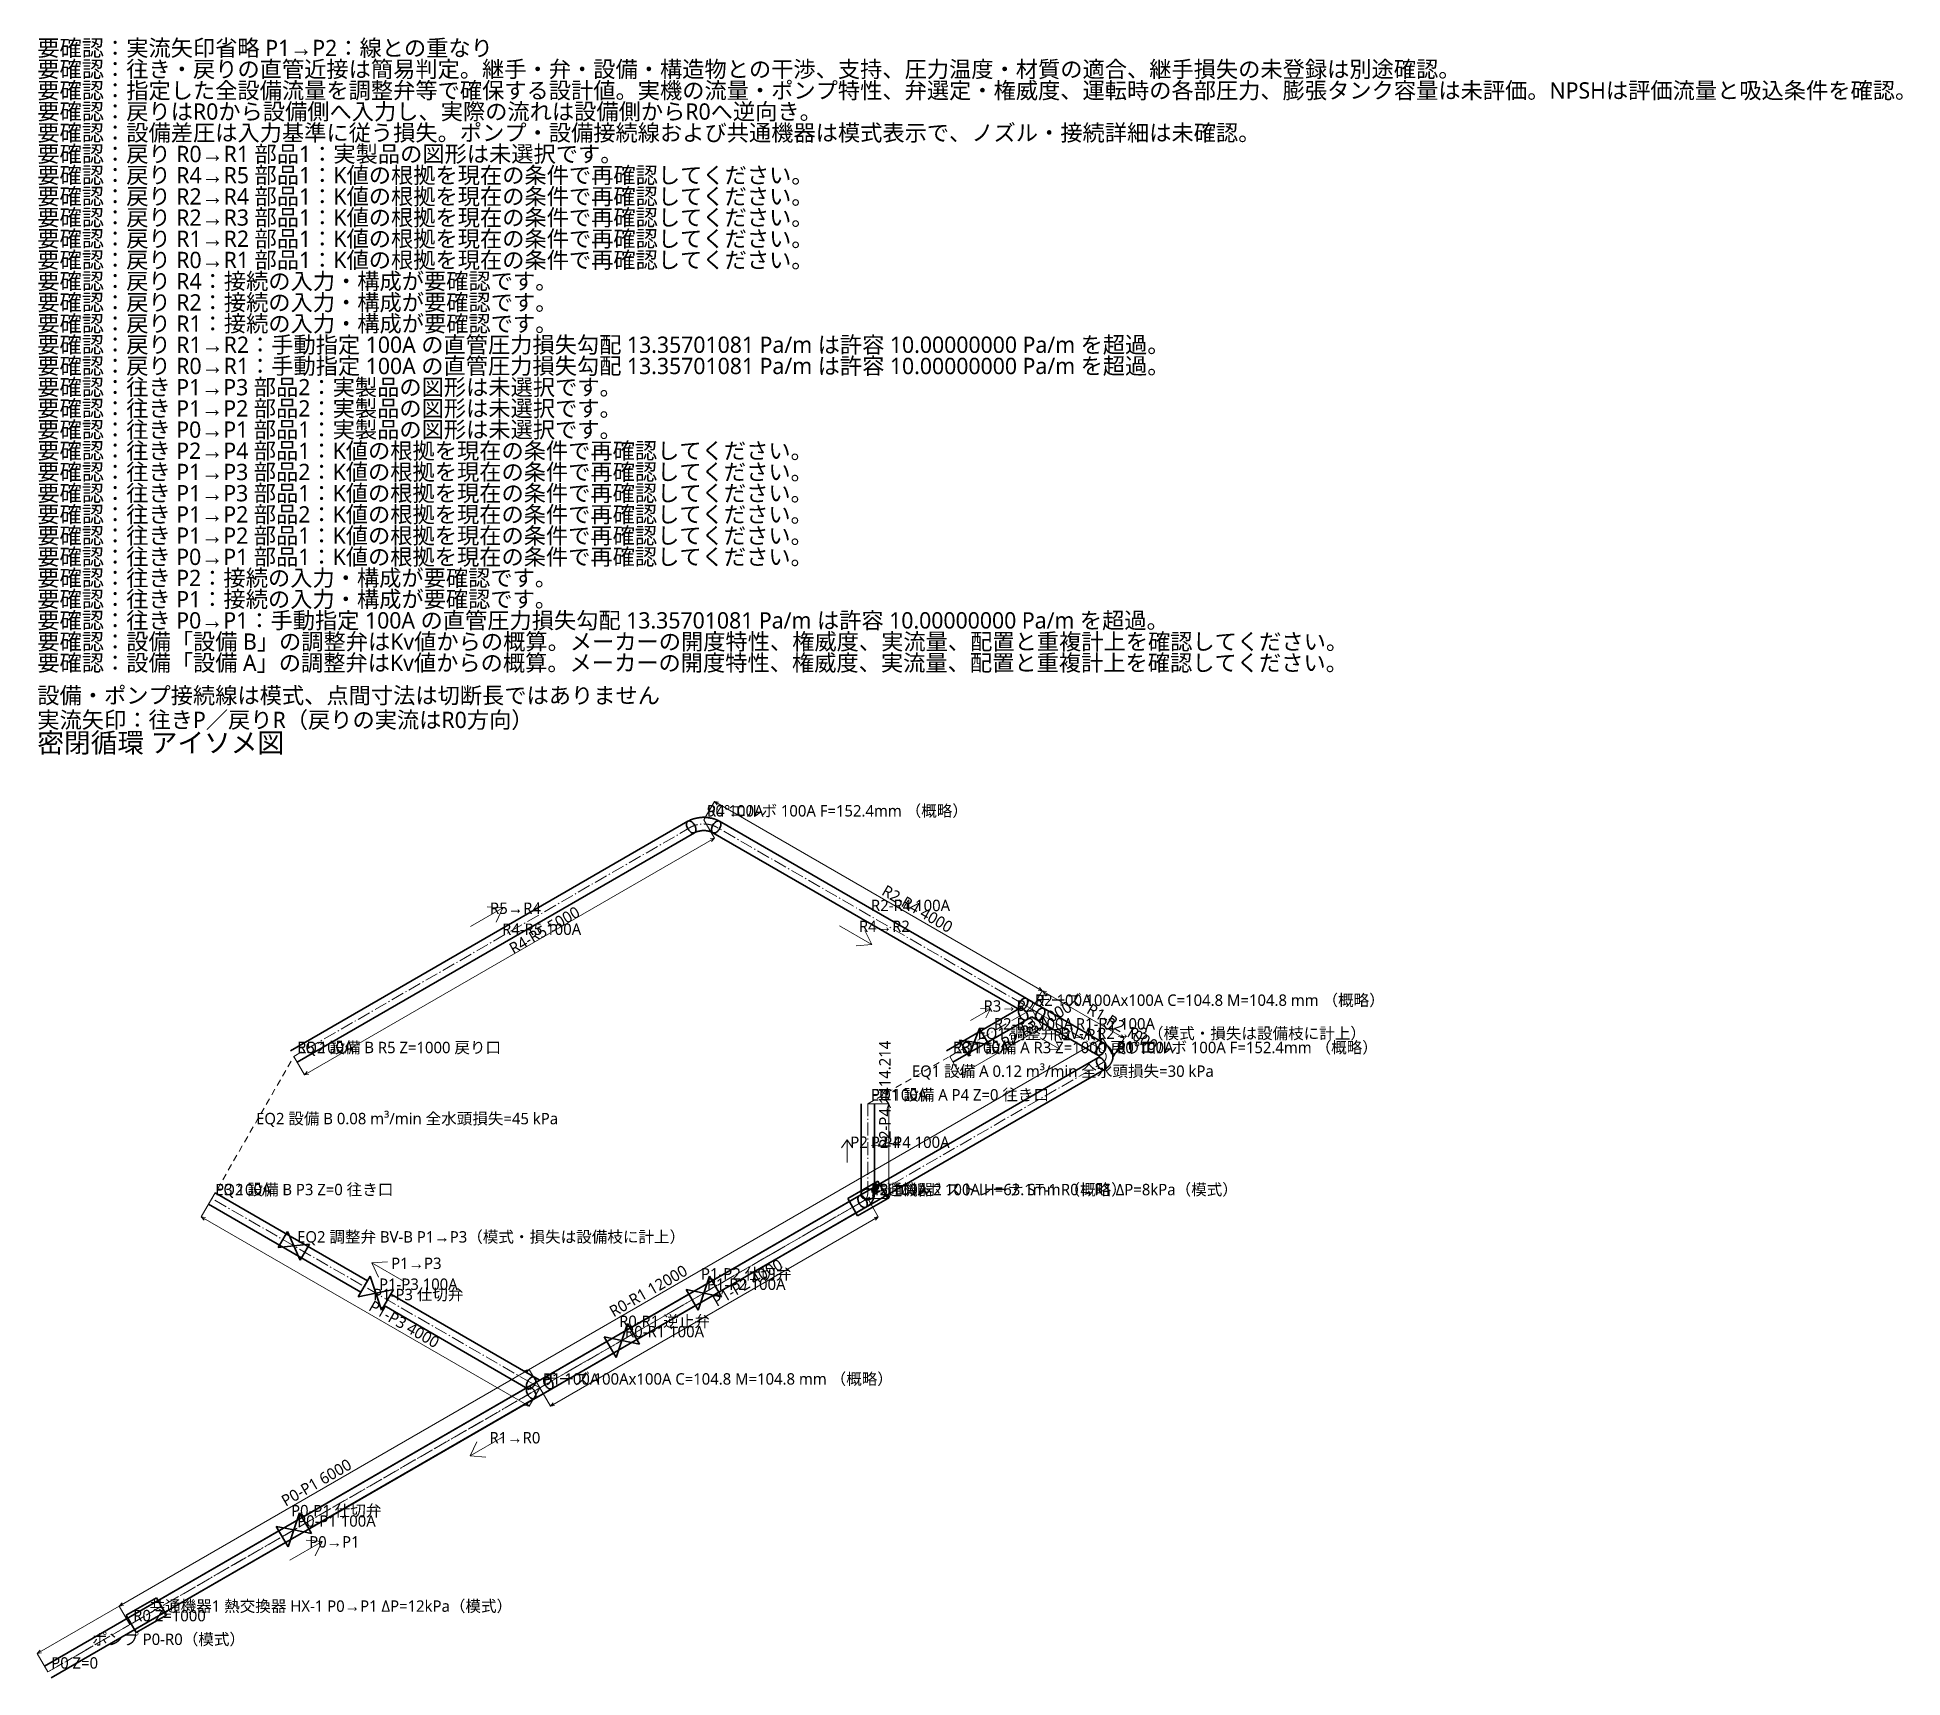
# Model space of a CAD drawing. Header units: millimetres. Extents: x 0 to 16090, y 0 to 14145.
import ezdxf

# ---------------------------------------------------------------- set-up
doc = ezdxf.new("R2010")
doc.units = ezdxf.units.MM
doc.header["$LTSCALE"] = 9.375268
doc.linetypes.add('CENTER_JIS', pattern=[18, 12, -2.5, 1, -2.5])
doc.linetypes.add('EQUIPMENT_DASH', pattern=[10, 6, -4])
for name, color, linetype, lineweight in [('CENTER', 7, 'CENTER_JIS', 18), ('DEVICE_SYMBOL', 7, 'CONTINUOUS', 35), ('DIMENSIONS', 7, 'CONTINUOUS', 18), ('ELEVATION_LABEL', 7, 'CONTINUOUS', 18), ('EQUIPMENT_LABEL', 7, 'CONTINUOUS', 18), ('EQUIPMENT_LINK', 7, 'EQUIPMENT_DASH', 18), ('FITTINGS', 7, 'CONTINUOUS', 35), ('FLOW_RETURN', 7, 'CONTINUOUS', 18), ('FLOW_SUPPLY', 7, 'CONTINUOUS', 18), ('FLOW_TAG', 7, 'CONTINUOUS', 18), ('LABELS', 7, 'CONTINUOUS', 18), ('PIPE_OUTLINE', 7, 'CONTINUOUS', 35), ('PIPE_TAG', 7, 'CONTINUOUS', 18), ('VALVE_LABEL', 7, 'CONTINUOUS', 18), ('VALVE_SYMBOL', 7, 'CONTINUOUS', 35), ('WELD_END', 7, 'CONTINUOUS', 35)]:
    doc.layers.add(name, color=color, linetype=linetype, lineweight=lineweight)
doc.styles.add('JAPANESE', font='YuGothM.ttc')

msp = doc.modelspace()

# ---------------------------------------------------------------- texts
at = {"layer": 'DIMENSIONS', "style": 'JAPANESE'}
for s, height, rotation, p in [('R2-R4 4000', 98.4, -30, (7275, 6756)), ('R4-R5 5000', 98.4, 30, (4107, 6235)), ('R2-R3 1000', 98.4, 30, (8350, 5418)), ('R1-R2 1000', 98.4, -30, (9043, 5735)), ('P2-P4 1414.214', 98.44, 90, (7360, 4568)), ('R0-R1 12000', 98.44, 30, (4971, 3106)), ('P1-P2 4000', 98.4, 30, (5861, 3197)), ('P1-P3 4000', 98.4, -30, (2850, 3173)), ('P0-P1 6000', 98.4, 30, (2142, 1473))]:
    msp.add_text(s, height=height, rotation=rotation, dxfattribs=at).set_placement(p)
at = {"layer": 'ELEVATION_LABEL', "style": 'JAPANESE'}
for s, height, p in [('EQ2 設備 B R5 Z=1000 戻り口', 98.44, (2241, 5385)), ('EQ1 設備 A R3 Z=1000 戻り口', 98.44, (7898, 5385)), ('EQ1 設備 A P4 Z=0 往き口', 98.44, (7191, 4977)), ('EQ2 設備 B P3 Z=0 往き口', 98.44, (1534, 4160)), ('R0 Z=1000', 98.4, (827, 486)), ('P0 Z=0', 98.4, (120, 78))]:
    msp.add_text(s, height=height, dxfattribs=at).set_placement(p)
at = {"layer": 'EQUIPMENT_LABEL', "style": 'JAPANESE'}
for s, p in [('EQ1 調整弁 BV-A R2→R3（模式・損失は設備枝に計上）', (8110, 5507)), ('EQ1 設備 A 0.12 m³/min 全水頭損失=30 kPa', (7544, 5181)), ('EQ2 設備 B 0.08 m³/min 全水頭損失=45 kPa', (1887, 4772)), ('共通機器2 ストレーナ ST-1 R0→R1 ΔP=8kPa（模式）', (7191, 4160)), ('EQ2 調整弁 BV-B P1→P3（模式・損失は設備枝に計上）', (2241, 3752)), ('共通機器1 熱交換器 HX-1 P0→P1 ΔP=12kPa（模式）', (968, 568)), ('ポンプ P0-R0（模式）', (473, 282))]:
    msp.add_text(s, height=98.44, dxfattribs=at).set_placement(p)
at = {"layer": 'FLOW_TAG', "style": 'JAPANESE'}
for s, p in [('R5→R4', (3905, 6586)), ('R4→R2', (7087, 6430)), ('R3→R2', (8162, 5743)), ('R2→R1', (8763, 5496)), ('P2→P4', (7013, 4568)), ('P1→P3', (3052, 3524)), ('R1→R0', (3900, 2020)), ('P0→P1', (2345, 1122))]:
    msp.add_text(s, height=98.4, dxfattribs=at).set_placement(p)
at = {"layer": 'LABELS', "style": 'JAPANESE'}
for s, height, p in [('要確認：実流矢印省略 P1→P2：線との重なり', 140.63, (0, 13983)), ('要確認：往き・戻りの直管近接は簡易判定。継手・弁・設備・構造物との干渉、支持、圧力温度・材質の適合、継手損失の未登録は別途確認。', 140.63, (0, 13800)), ('要確認：指定した全設備流量を調整弁等で確保する設計値。実機の流量・ポンプ特性、弁選定・権威度、運転時の各部圧力、膨張タンク容量は未評価。NPSHは評価流量と吸込条件を確認。', 140.63, (0, 13617)), ('要確認：戻りはR0から設備側へ入力し、実際の流れは設備側からR0へ逆向き。', 140.63, (0, 13435)), ('要確認：設備差圧は入力基準に従う損失。ポンプ・設備接続線および共通機器は模式表示で、ノズル・接続詳細は未確認。', 140.63, (0, 13252)), ('要確認：戻り R0→R1 部品1：実製品の図形は未選択です。', 140.63, (0, 13069)), ('要確認：戻り R4→R5 部品1：K値の根拠を現在の条件で再確認してください。', 140.63, (0, 12886)), ('要確認：戻り R2→R4 部品1：K値の根拠を現在の条件で再確認してください。', 140.63, (0, 12703)), ('要確認：戻り R2→R3 部品1：K値の根拠を現在の条件で再確認してください。', 140.63, (0, 12521)), ('要確認：戻り R1→R2 部品1：K値の根拠を現在の条件で再確認してください。', 140.63, (0, 12338)), ('要確認：戻り R0→R1 部品1：K値の根拠を現在の条件で再確認してください。', 140.63, (0, 12155)), ('要確認：戻り R4：接続の入力・構成が要確認です。', 140.63, (0, 11972)), ('要確認：戻り R2：接続の入力・構成が要確認です。', 140.63, (0, 11789)), ('要確認：戻り R1：接続の入力・構成が要確認です。', 140.63, (0, 11606)), ('要確認：戻り R1→R2：手動指定 100A の直管圧力損失勾配 13.35701081 Pa/m は許容 10.00000000 Pa/m を超過。', 140.63, (0, 11424)), ('要確認：戻り R0→R1：手動指定 100A の直管圧力損失勾配 13.35701081 Pa/m は許容 10.00000000 Pa/m を超過。', 140.63, (0, 11241)), ('要確認：往き P1→P3 部品2：実製品の図形は未選択です。', 140.63, (0, 11058)), ('要確認：往き P1→P2 部品2：実製品の図形は未選択です。', 140.63, (0, 10875)), ('要確認：往き P0→P1 部品1：実製品の図形は未選択です。', 140.63, (0, 10692)), ('要確認：往き P2→P4 部品1：K値の根拠を現在の条件で再確認してください。', 140.63, (0, 10510)), ('要確認：往き P1→P3 部品2：K値の根拠を現在の条件で再確認してください。', 140.63, (0, 10327)), ('要確認：往き P1→P3 部品1：K値の根拠を現在の条件で再確認してください。', 140.63, (0, 10144)), ('要確認：往き P1→P2 部品2：K値の根拠を現在の条件で再確認してください。', 140.63, (0, 9961)), ('要確認：往き P1→P2 部品1：K値の根拠を現在の条件で再確認してください。', 140.63, (0, 9778)), ('要確認：往き P0→P1 部品1：K値の根拠を現在の条件で再確認してください。', 140.63, (0, 9595)), ('要確認：往き P2：接続の入力・構成が要確認です。', 140.63, (0, 9413)), ('要確認：往き P1：接続の入力・構成が要確認です。', 140.63, (0, 9230)), ('要確認：往き P0→P1：手動指定 100A の直管圧力損失勾配 13.35701081 Pa/m は許容 10.00000000 Pa/m を超過。', 140.63, (0, 9047)), ('要確認：設備「設備 B」の調整弁はKv値からの概算。メーカーの開度特性、権威度、実流量、配置と重複計上を確認してください。', 140.63, (0, 8864)), ('要確認：設備「設備 A」の調整弁はKv値からの概算。メーカーの開度特性、権威度、実流量、配置と重複計上を確認してください。', 140.63, (0, 8681)), ('設備・ポンプ接続線は模式、点間寸法は切断長ではありません', 140.63, (0, 8400)), ('実流矢印：往きP／戻りR（戻りの実流はR0方向）', 140.63, (0, 8189)), ('密閉循環 アイソメ図', 168.8, (0, 7978)), ('90°エルボ 100A F=152.4mm （概略）', 98.44, (5776, 7426)), ('R4 100A', 98.4, (5776, 7426)), ('チーズ 100Ax100A C=104.8 M=104.8 mm （概略）', 98.44, (8605, 5793)), ('R2 100A', 98.4, (8605, 5793)), ('R5 100A', 98.4, (2241, 5385)), ('R3 100A', 98.4, (7898, 5385)), ('90°エルボ 100A F=152.4mm （概略）', 98.44, (9312, 5385)), ('R1 100A', 98.4, (9312, 5385)), ('P4 100A', 98.4, (7191, 4977)), ('P3 100A', 98.4, (1534, 4160)), ('45°エルボ 100A H=63.1mm （概略）', 98.44, (7191, 4160)), ('P2 100A', 98.4, (7191, 4160)), ('チーズ 100Ax100A C=104.8 M=104.8 mm （概略）', 98.44, (4362, 2527)), ('P1 100A', 98.4, (4362, 2527))]:
    msp.add_text(s, height=height, dxfattribs=at).set_placement(p)
at = {"layer": 'PIPE_TAG', "style": 'JAPANESE'}
for s, p in [('R2-R4 100A', (7191, 6610)), ('R4-R5 100A', (4009, 6405)), ('R2-R3 100A', (8251, 5589)), ('R1-R2 100A', (8958, 5589)), ('P2-P4 100A', (7191, 4568)), ('P1-P3 100A', (2948, 3344)), ('P1-P2 100A', (5776, 3344)), ('R0-R1 100A', (5069, 2935)), ('P0-P1 100A', (2241, 1302))]:
    msp.add_text(s, height=98.4, dxfattribs=at).set_placement(p)
at = {"layer": 'VALVE_LABEL', "style": 'JAPANESE'}
for s, p in [('P1-P2 仕切弁', (5725, 3433)), ('P1-P3 仕切弁', (2897, 3255)), ('R0-R1 逆止弁', (5018, 3024)), ('P0-P1 仕切弁', (2189, 1391))]:
    msp.add_text(s, height=98.4, dxfattribs=at).set_placement(p)

# ---------------------------------------------------------------- linework, layer by layer
at = {"layer": 'CENTER'}
for p, q in [((5641, 7336), (2213, 5357)), ((8503, 5808), (5856, 7336)), ((8577, 5765), (8503, 5808)), ((8503, 5722), (7870, 5357)), ((8577, 5765), (8503, 5722)), ((8577, 5765), (8651, 5722)), ((9176, 5419), (8651, 5722)), ((799, 458), (9176, 5295)), ((7163, 4168), (7163, 4948)), ((4260, 2542), (1506, 4132)), ((4408, 2542), (7118, 4106)), ((91, 49), (4260, 2456)), ((4334, 2499), (4260, 2542)), ((4334, 2499), (4260, 2456)), ((4334, 2499), (4408, 2542))]:
    msp.add_line(p, q, dxfattribs=at)
at = {"layer": 'CENTER', "flags": 128}
for points in [[(5856, 7336), (5854, 7337), (5852, 7338), (5851, 7339), (5849, 7340), (5847, 7341), (5845, 7342), (5843, 7342), (5841, 7343), (5839, 7344), (5837, 7345), (5835, 7346), (5833, 7347), (5831, 7347), (5829, 7348), (5827, 7349), (5824, 7350), (5822, 7350), (5820, 7351), (5818, 7352), (5816, 7352), (5813, 7353), (5811, 7354), (5809, 7354), (5807, 7355), (5804, 7355), (5802, 7356), (5800, 7356), (5797, 7357), (5795, 7357), (5793, 7358), (5790, 7358), (5788, 7359), (5785, 7359), (5783, 7359), (5780, 7360), (5778, 7360), (5776, 7360), (5773, 7360), (5771, 7361), (5768, 7361), (5766, 7361), (5763, 7361), (5761, 7361), (5758, 7361), (5756, 7361), (5753, 7361), (5751, 7362), (5748, 7362), (5746, 7362), (5743, 7361), (5741, 7361), (5738, 7361), (5736, 7361), (5733, 7361), (5731, 7361), (5728, 7361), (5726, 7361), (5723, 7360), (5721, 7360), (5719, 7360), (5716, 7360), (5714, 7359), (5711, 7359), (5709, 7359), (5706, 7358), (5704, 7358), (5702, 7357), (5699, 7357), (5697, 7356), (5695, 7356), (5692, 7355), (5690, 7355), (5688, 7354), (5685, 7354), (5683, 7353), (5681, 7352), (5679, 7352), (5676, 7351), (5674, 7350), (5672, 7350), (5670, 7349), (5668, 7348), (5666, 7347), (5664, 7347), (5662, 7346), (5660, 7345), (5658, 7344), (5656, 7343), (5654, 7342), (5652, 7342), (5650, 7341), (5648, 7340), (5646, 7339), (5644, 7338), (5642, 7337), (5641, 7336)], [(9176, 5295), (9178, 5296), (9180, 5297), (9181, 5298), (9183, 5299), (9185, 5300), (9186, 5301), (9188, 5302), (9189, 5303), (9191, 5304), (9192, 5305), (9194, 5307), (9195, 5308), (9196, 5309), (9198, 5310), (9199, 5311), (9200, 5313), (9202, 5314), (9203, 5315), (9204, 5317), (9205, 5318), (9206, 5319), (9207, 5320), (9208, 5322), (9209, 5323), (9210, 5324), (9211, 5326), (9212, 5327), (9213, 5328), (9213, 5330), (9214, 5331), (9215, 5333), (9216, 5334), (9216, 5335), (9217, 5337), (9217, 5338), (9218, 5340), (9218, 5341), (9219, 5342), (9219, 5344), (9219, 5345), (9220, 5347), (9220, 5348), (9220, 5350), (9220, 5351), (9221, 5352), (9221, 5354), (9221, 5355), (9221, 5357), (9221, 5358), (9221, 5360), (9221, 5361), (9220, 5362), (9220, 5364), (9220, 5365), (9220, 5367), (9219, 5368), (9219, 5370), (9219, 5371), (9218, 5372), (9218, 5374), (9217, 5375), (9217, 5377), (9216, 5378), (9216, 5379), (9215, 5381), (9214, 5382), (9213, 5384), (9213, 5385), (9212, 5386), (9211, 5388), (9210, 5389), (9209, 5390), (9208, 5392), (9207, 5393), (9206, 5394), (9205, 5396), (9204, 5397), (9203, 5398), (9202, 5399), (9200, 5401), (9199, 5402), (9198, 5403), (9196, 5404), (9195, 5406), (9194, 5407), (9192, 5408), (9191, 5409), (9189, 5410), (9188, 5411), (9186, 5413), (9185, 5414), (9183, 5415), (9181, 5416), (9180, 5417), (9178, 5418), (9176, 5419)], [(7118, 4106), (7119, 4107), (7120, 4107), (7121, 4108), (7121, 4108), (7122, 4109), (7123, 4109), (7124, 4110), (7125, 4110), (7126, 4111), (7126, 4112), (7127, 4112), (7128, 4113), (7129, 4113), (7129, 4114), (7130, 4114), (7131, 4115), (7132, 4115), (7133, 4116), (7133, 4117), (7134, 4117), (7135, 4118), (7135, 4118), (7136, 4119), (7137, 4120), (7138, 4120), (7138, 4121), (7139, 4121), (7140, 4122), (7140, 4123), (7141, 4123), (7141, 4124), (7142, 4124), (7143, 4125), (7143, 4126), (7144, 4126), (7145, 4127), (7145, 4128), (7146, 4128), (7146, 4129), (7147, 4130), (7147, 4130), (7148, 4131), (7148, 4131), (7149, 4132), (7149, 4133), (7150, 4133), (7150, 4134), (7151, 4135), (7151, 4135), (7152, 4136), (7152, 4137), (7153, 4137), (7153, 4138), (7154, 4139), (7154, 4139), (7154, 4140), (7155, 4141), (7155, 4142), (7156, 4142), (7156, 4143), (7156, 4144), (7157, 4144), (7157, 4145), (7157, 4146), (7158, 4146), (7158, 4147), (7158, 4148), (7159, 4148), (7159, 4149), (7159, 4150), (7159, 4151), (7160, 4151), (7160, 4152), (7160, 4153), (7160, 4153), (7160, 4154), (7161, 4155), (7161, 4156), (7161, 4156), (7161, 4157), (7161, 4158), (7162, 4158), (7162, 4159), (7162, 4160), (7162, 4161), (7162, 4161), (7162, 4162), (7162, 4163), (7162, 4163), (7162, 4164), (7162, 4165), (7162, 4166), (7162, 4166), (7162, 4167), (7163, 4168), (7163, 4168)]]:
    msp.add_lwpolyline(points, dxfattribs=at)
at = {"layer": 'DEVICE_SYMBOL'}
for p, q in [((6990, 4131), (7250, 4281)), ((7250, 4281), (7335, 4133)), ((7075, 3983), (6990, 4131)), ((7335, 4133), (7075, 3983)), ((767, 539), (1027, 689)), ((1027, 689), (1113, 540)), ((853, 390), (767, 539)), ((1113, 540), (853, 390))]:
    msp.add_line(p, q, dxfattribs=at)
at = {"layer": 'DIMENSIONS'}
for p, q in [((5748, 7398), (5840, 7556)), ((8668, 5923), (5840, 7556)), ((5840, 7556), (5876, 7549)), ((5840, 7556), (5864, 7528)), ((5748, 7398), (5840, 7240)), ((5840, 7240), (2304, 5198)), ((5840, 7240), (5803, 7233)), ((5840, 7240), (5816, 7211)), ((8577, 5765), (8668, 5923)), ((8577, 5765), (8668, 5923)), ((8668, 5923), (8632, 5930)), ((8668, 5923), (8644, 5951)), ((9375, 5515), (8668, 5923)), ((8668, 5923), (8705, 5916)), ((8668, 5923), (8692, 5895)), ((8577, 5765), (8668, 5607)), ((707, 616), (9192, 5515)), ((8668, 5607), (7961, 5198)), ((8668, 5607), (8632, 5600)), ((8668, 5607), (8644, 5578)), ((9192, 5515), (9156, 5508)), ((9192, 5515), (9168, 5487)), ((9284, 5357), (9192, 5515)), ((9284, 5357), (9375, 5515)), ((9375, 5515), (9339, 5522)), ((9375, 5515), (9351, 5543)), ((2213, 5357), (2304, 5198)), ((7870, 5357), (7961, 5198)), ((2304, 5198), (2328, 5226)), ((2304, 5198), (2341, 5205)), ((7961, 5198), (7985, 5226)), ((7961, 5198), (7997, 5205)), ((7163, 4948), (7345, 4948)), ((7345, 4948), (7333, 4913)), ((7345, 4132), (7345, 4948)), ((7345, 4948), (7358, 4913)), ((1506, 4132), (1414, 3974)), ((7163, 4132), (7254, 3974)), ((7163, 4132), (7345, 4132)), ((7345, 4132), (7333, 4167)), ((7345, 4132), (7358, 4167)), ((4243, 2341), (1414, 3974)), ((1414, 3974), (1451, 3967)), ((1414, 3974), (1438, 3945)), ((4426, 2341), (7254, 3974)), ((7254, 3974), (7218, 3967)), ((7254, 3974), (7230, 3945)), ((0, 208), (4243, 2657)), ((4243, 2657), (4206, 2650)), ((4243, 2657), (4218, 2629)), ((4334, 2499), (4243, 2657)), ((4334, 2499), (4243, 2341)), ((4334, 2499), (4426, 2341)), ((4243, 2341), (4206, 2347)), ((4243, 2341), (4218, 2369)), ((4426, 2341), (4450, 2369)), ((4426, 2341), (4462, 2347)), ((707, 616), (731, 644)), ((707, 616), (744, 623)), ((799, 458), (707, 616)), ((0, 208), (24, 236)), ((0, 208), (36, 215)), ((91, 49), (0, 208))]:
    msp.add_line(p, q, dxfattribs=at)
at = {"layer": 'EQUIPMENT_LINK'}
for p, q in [((1506, 4132), (2213, 5357)), ((7163, 4948), (7870, 5357)), ((91, 49), (799, 458))]:
    msp.add_line(p, q, dxfattribs=at)
at = {"layer": 'FITTINGS'}
for p, q in [((5649, 7402), (5646, 7401)), ((5651, 7403), (5649, 7402)), ((5654, 7404), (5651, 7403)), ((5657, 7405), (5654, 7404)), ((5660, 7406), (5657, 7405)), ((5662, 7407), (5660, 7406)), ((5665, 7407), (5662, 7407)), ((5668, 7408), (5665, 7407)), ((5671, 7409), (5668, 7408)), ((5674, 7410), (5671, 7409)), ((5677, 7410), (5674, 7410)), ((5680, 7411), (5677, 7410)), ((5682, 7412), (5680, 7411)), ((5685, 7412), (5682, 7412)), ((5688, 7413), (5685, 7412)), ((5691, 7413), (5688, 7413)), ((5694, 7414), (5691, 7413)), ((5697, 7415), (5694, 7414)), ((5700, 7415), (5697, 7415)), ((5703, 7415), (5700, 7415)), ((5706, 7416), (5703, 7415)), ((5709, 7416), (5706, 7416)), ((5712, 7417), (5709, 7416)), ((5715, 7417), (5712, 7417)), ((5718, 7417), (5715, 7417)), ((5721, 7418), (5718, 7417)), ((5724, 7418), (5721, 7418)), ((5727, 7418), (5724, 7418)), ((5730, 7418), (5727, 7418)), ((5733, 7418), (5730, 7418)), ((5736, 7418), (5733, 7418)), ((5739, 7419), (5736, 7418)), ((5742, 7419), (5739, 7419)), ((5745, 7419), (5742, 7419)), ((5748, 7419), (5745, 7419)), ((5751, 7419), (5748, 7419)), ((5754, 7419), (5751, 7419)), ((5757, 7419), (5754, 7419)), ((5760, 7418), (5757, 7419)), ((5763, 7418), (5760, 7418)), ((5766, 7418), (5763, 7418)), ((5769, 7418), (5766, 7418)), ((5773, 7418), (5769, 7418)), ((5776, 7418), (5773, 7418)), ((5779, 7417), (5776, 7418)), ((5782, 7417), (5779, 7417)), ((5785, 7417), (5782, 7417)), ((5788, 7416), (5785, 7417)), ((5791, 7416), (5788, 7416)), ((5794, 7415), (5791, 7416)), ((5796, 7415), (5794, 7415)), ((5799, 7415), (5796, 7415)), ((5802, 7414), (5799, 7415)), ((5805, 7413), (5802, 7414)), ((5808, 7413), (5805, 7413)), ((5811, 7412), (5808, 7413)), ((5814, 7412), (5811, 7412)), ((5817, 7411), (5814, 7412)), ((5820, 7410), (5817, 7411)), ((5823, 7410), (5820, 7410)), ((5826, 7409), (5823, 7410)), ((5829, 7408), (5826, 7409)), ((5831, 7407), (5829, 7408)), ((5834, 7407), (5831, 7407)), ((5837, 7406), (5834, 7407)), ((5840, 7405), (5837, 7406)), ((5843, 7404), (5840, 7405)), ((5845, 7403), (5843, 7404)), ((5848, 7402), (5845, 7403)), ((5851, 7401), (5848, 7402)), ((5614, 7387), (5612, 7385)), ((5617, 7388), (5614, 7387)), ((5619, 7389), (5617, 7388)), ((5622, 7391), (5619, 7389)), ((5625, 7392), (5622, 7391)), ((5627, 7393), (5625, 7392)), ((5630, 7394), (5627, 7393)), ((5632, 7396), (5630, 7394)), ((5635, 7397), (5632, 7396)), ((5638, 7398), (5635, 7397)), ((5640, 7399), (5638, 7398)), ((5643, 7400), (5640, 7399)), ((5646, 7401), (5643, 7400)), ((5670, 7287), (5669, 7286)), ((5671, 7287), (5670, 7287)), ((5672, 7288), (5671, 7287)), ((5674, 7289), (5672, 7288)), ((5675, 7289), (5674, 7289)), ((5676, 7290), (5675, 7289)), ((5677, 7290), (5676, 7290)), ((5679, 7291), (5677, 7290)), ((5680, 7292), (5679, 7291)), ((5681, 7292), (5680, 7292)), ((5683, 7293), (5681, 7292)), ((5684, 7293), (5683, 7293)), ((5686, 7294), (5684, 7293)), ((5687, 7294), (5686, 7294)), ((5689, 7295), (5687, 7294)), ((5690, 7296), (5689, 7295)), ((5692, 7296), (5690, 7296)), ((5693, 7297), (5692, 7296)), ((5695, 7297), (5693, 7297)), ((5697, 7297), (5695, 7297)), ((5698, 7298), (5697, 7297)), ((5700, 7298), (5698, 7298)), ((5702, 7299), (5700, 7298)), ((5703, 7299), (5702, 7299)), ((5705, 7300), (5703, 7299)), ((5707, 7300), (5705, 7300)), ((5709, 7300), (5707, 7300)), ((5710, 7301), (5709, 7300)), ((5712, 7301), (5710, 7301)), ((5714, 7301), (5712, 7301)), ((5716, 7302), (5714, 7301)), ((5718, 7302), (5716, 7302)), ((5719, 7302), (5718, 7302)), ((5721, 7303), (5719, 7302)), ((5723, 7303), (5721, 7303)), ((5725, 7303), (5723, 7303)), ((5727, 7303), (5725, 7303)), ((5729, 7303), (5727, 7303)), ((5731, 7304), (5729, 7303)), ((5733, 7304), (5731, 7304)), ((5735, 7304), (5733, 7304)), ((5737, 7304), (5735, 7304)), ((5739, 7304), (5737, 7304)), ((5740, 7304), (5739, 7304)), ((5742, 7304), (5740, 7304)), ((5744, 7304), (5742, 7304)), ((5746, 7304), (5744, 7304)), ((5748, 7304), (5746, 7304)), ((5750, 7304), (5748, 7304)), ((5752, 7304), (5750, 7304)), ((5754, 7304), (5752, 7304)), ((5756, 7304), (5754, 7304)), ((5758, 7304), (5756, 7304)), ((5760, 7304), (5758, 7304)), ((5762, 7304), (5760, 7304)), ((5764, 7304), (5762, 7304)), ((5766, 7304), (5764, 7304)), ((5768, 7303), (5766, 7304)), ((5770, 7303), (5768, 7303)), ((5772, 7303), (5770, 7303)), ((5773, 7303), (5772, 7303)), ((5775, 7303), (5773, 7303)), ((5777, 7302), (5775, 7303)), ((5779, 7302), (5777, 7302)), ((5781, 7302), (5779, 7302)), ((5783, 7301), (5781, 7302)), ((5784, 7301), (5783, 7301)), ((5786, 7301), (5784, 7301)), ((5788, 7300), (5786, 7301)), ((5790, 7300), (5788, 7300)), ((5792, 7300), (5790, 7300)), ((5793, 7299), (5792, 7300)), ((5795, 7299), (5793, 7299)), ((5797, 7298), (5795, 7299)), ((5798, 7298), (5797, 7298)), ((5800, 7297), (5798, 7298)), ((5802, 7297), (5800, 7297)), ((5803, 7297), (5802, 7297)), ((5805, 7296), (5803, 7297)), ((5806, 7296), (5805, 7296)), ((5808, 7295), (5806, 7296)), ((5809, 7294), (5808, 7295)), ((5811, 7294), (5809, 7294)), ((5812, 7293), (5811, 7294)), ((5814, 7293), (5812, 7293)), ((5815, 7292), (5814, 7293)), ((5817, 7292), (5815, 7292)), ((5818, 7291), (5817, 7292)), ((5819, 7290), (5818, 7291)), ((5821, 7290), (5819, 7290)), ((5822, 7289), (5821, 7290)), ((5823, 7289), (5822, 7289)), ((5824, 7288), (5823, 7289)), ((5825, 7287), (5824, 7288)), ((5826, 7287), (5825, 7287)), ((5827, 7286), (5826, 7287)), ((5854, 7400), (5851, 7401)), ((5856, 7399), (5854, 7400)), ((5859, 7398), (5856, 7399)), ((5862, 7397), (5859, 7398)), ((5864, 7396), (5862, 7397)), ((5867, 7394), (5864, 7396)), ((5869, 7393), (5867, 7394)), ((5872, 7392), (5869, 7393)), ((5875, 7391), (5872, 7392)), ((5877, 7389), (5875, 7391)), ((5880, 7388), (5877, 7389)), ((5882, 7387), (5880, 7388)), ((5885, 7385), (5882, 7387)), ((8605, 5814), (8531, 5857)), ((8605, 5814), (8679, 5772)), ((8486, 5778), (8474, 5772)), ((8486, 5752), (8474, 5758)), ((8577, 5699), (8531, 5673)), ((8577, 5699), (8622, 5673)), ((9149, 5369), (9147, 5369)), ((9147, 5344), (9149, 5345)), ((9150, 5368), (9149, 5369)), ((9149, 5345), (9150, 5345)), ((9151, 5368), (9150, 5368)), ((9150, 5345), (9151, 5346)), ((9151, 5367), (9151, 5368)), ((9152, 5366), (9151, 5367)), ((9151, 5346), (9152, 5347)), ((9151, 5346), (9151, 5346)), ((9153, 5366), (9152, 5366)), ((9152, 5347), (9153, 5348)), ((9154, 5365), (9153, 5366)), ((9153, 5348), (9154, 5348)), ((9155, 5365), (9154, 5365)), ((9154, 5348), (9155, 5349)), ((9156, 5364), (9155, 5365)), ((9155, 5349), (9156, 5349)), ((9156, 5363), (9156, 5364)), ((9157, 5363), (9156, 5363)), ((9156, 5350), (9157, 5351)), ((9156, 5349), (9156, 5350)), ((9158, 5362), (9157, 5363)), ((9157, 5351), (9158, 5351)), ((9159, 5361), (9158, 5362)), ((9158, 5362), (9158, 5362)), ((9158, 5351), (9158, 5352)), ((9158, 5352), (9159, 5352)), ((9160, 5360), (9159, 5361)), ((9159, 5361), (9159, 5361)), ((9159, 5352), (9159, 5353)), ((9159, 5353), (9160, 5353)), ((9161, 5359), (9160, 5360)), ((9160, 5360), (9160, 5360)), ((9160, 5353), (9160, 5354)), ((9160, 5354), (9161, 5354)), ((9162, 5359), (9161, 5359)), ((9161, 5359), (9161, 5359)), ((9161, 5354), (9161, 5355)), ((9161, 5355), (9162, 5355)), ((9162, 5358), (9162, 5359)), ((9162, 5357), (9162, 5358)), ((9162, 5358), (9162, 5358)), ((9163, 5357), (9162, 5357)), ((9162, 5355), (9162, 5356)), ((9162, 5356), (9162, 5356)), ((9162, 5356), (9163, 5356)), ((9162, 5355), (9162, 5355)), ((9163, 5356), (9163, 5357)), ((9163, 5357), (9163, 5357)), ((9163, 5357), (9163, 5357)), ((9163, 5357), (9163, 5357)), ((9207, 5467), (9205, 5468)), ((9210, 5466), (9207, 5467)), ((9212, 5464), (9210, 5466)), ((9214, 5462), (9212, 5464)), ((9217, 5461), (9214, 5462)), ((9219, 5459), (9217, 5461)), ((9221, 5458), (9219, 5459)), ((9224, 5456), (9221, 5458)), ((9226, 5454), (9224, 5456)), ((9228, 5452), (9226, 5454)), ((9230, 5451), (9228, 5452)), ((9232, 5449), (9230, 5451)), ((9235, 5447), (9232, 5449)), ((9237, 5445), (9235, 5447)), ((9239, 5443), (9237, 5445)), ((9241, 5441), (9239, 5443)), ((9243, 5439), (9241, 5441)), ((9245, 5437), (9243, 5439)), ((9247, 5435), (9245, 5437)), ((9248, 5433), (9247, 5435)), ((9250, 5431), (9248, 5433)), ((9252, 5428), (9250, 5431)), ((9254, 5426), (9252, 5428)), ((9256, 5424), (9254, 5426)), ((9257, 5421), (9256, 5424)), ((9259, 5419), (9257, 5421)), ((9260, 5416), (9259, 5419)), ((9262, 5414), (9260, 5416)), ((9263, 5411), (9262, 5414)), ((9265, 5409), (9263, 5411)), ((9266, 5406), (9265, 5409)), ((9267, 5404), (9266, 5406)), ((9266, 5307), (9267, 5310)), ((9269, 5401), (9267, 5404)), ((9267, 5310), (9269, 5313)), ((9270, 5398), (9269, 5401)), ((9269, 5313), (9270, 5315)), ((9271, 5395), (9270, 5398)), ((9270, 5315), (9271, 5318)), ((9272, 5393), (9271, 5395)), ((9271, 5318), (9272, 5321)), ((9273, 5390), (9272, 5393)), ((9272, 5321), (9273, 5324)), ((9274, 5387), (9273, 5390)), ((9273, 5324), (9274, 5327)), ((9274, 5384), (9274, 5387)), ((9275, 5381), (9274, 5384)), ((9274, 5330), (9275, 5333)), ((9274, 5327), (9274, 5330)), ((9276, 5378), (9275, 5381)), ((9275, 5333), (9276, 5335)), ((9276, 5375), (9276, 5378)), ((9277, 5372), (9276, 5375)), ((9276, 5338), (9277, 5341)), ((9276, 5335), (9276, 5338)), ((9277, 5369), (9277, 5372)), ((9277, 5366), (9277, 5369)), ((9278, 5363), (9277, 5366)), ((9277, 5348), (9278, 5351)), ((9277, 5345), (9277, 5348)), ((9277, 5341), (9277, 5345)), ((9278, 5360), (9278, 5363)), ((9278, 5357), (9278, 5360)), ((9278, 5354), (9278, 5357)), ((9278, 5351), (9278, 5354)), ((9205, 5245), (9207, 5246)), ((9207, 5246), (9210, 5248)), ((9210, 5248), (9212, 5249)), ((9212, 5249), (9214, 5251)), ((9214, 5251), (9217, 5253)), ((9217, 5253), (9219, 5254)), ((9219, 5254), (9221, 5256)), ((9221, 5256), (9224, 5257)), ((9224, 5257), (9226, 5259)), ((9226, 5259), (9228, 5261)), ((9228, 5261), (9230, 5263)), ((9230, 5263), (9232, 5265)), ((9232, 5265), (9235, 5266)), ((9235, 5266), (9237, 5268)), ((9237, 5268), (9239, 5270)), ((9239, 5270), (9241, 5272)), ((9241, 5272), (9243, 5274)), ((9243, 5274), (9245, 5276)), ((9245, 5276), (9247, 5279)), ((9247, 5279), (9248, 5281)), ((9248, 5281), (9250, 5283)), ((9250, 5283), (9252, 5285)), ((9252, 5285), (9254, 5287)), ((9254, 5287), (9256, 5290)), ((9256, 5290), (9257, 5292)), ((9257, 5292), (9259, 5295)), ((9259, 5295), (9260, 5297)), ((9260, 5297), (9262, 5299)), ((9262, 5299), (9263, 5302)), ((9263, 5302), (9265, 5305)), ((9265, 5305), (9266, 5307)), ((7089, 4156), (7090, 4156)), ((7090, 4156), (7091, 4157)), ((7090, 4156), (7090, 4156)), ((7091, 4157), (7091, 4157)), ((7091, 4157), (7092, 4157)), ((7092, 4157), (7092, 4158)), ((7092, 4158), (7093, 4158)), ((7093, 4158), (7093, 4158)), ((7093, 4158), (7094, 4158)), ((7094, 4158), (7094, 4159)), ((7094, 4159), (7095, 4159)), ((7095, 4159), (7095, 4160)), ((7095, 4160), (7096, 4160)), ((7095, 4159), (7095, 4159)), ((7096, 4160), (7097, 4161)), ((7096, 4160), (7096, 4160)), ((7097, 4161), (7097, 4161)), ((7097, 4161), (7097, 4161)), ((7097, 4161), (7098, 4161)), ((7098, 4161), (7098, 4162)), ((7098, 4162), (7098, 4162)), ((7098, 4162), (7099, 4162)), ((7099, 4162), (7099, 4163)), ((7099, 4163), (7099, 4163)), ((7099, 4163), (7100, 4163)), ((7100, 4163), (7100, 4164)), ((7100, 4164), (7101, 4164)), ((7100, 4163), (7100, 4163)), ((7101, 4164), (7101, 4165)), ((7101, 4165), (7102, 4165)), ((7101, 4164), (7101, 4164)), ((7101, 4164), (7101, 4164)), ((7102, 4165), (7102, 4166)), ((7102, 4166), (7103, 4166)), ((7102, 4165), (7102, 4165)), ((7102, 4165), (7102, 4165)), ((7103, 4166), (7103, 4167)), ((7103, 4167), (7104, 4167)), ((7103, 4166), (7103, 4166)), ((7103, 4166), (7103, 4166)), ((7103, 4166), (7103, 4166)), ((7104, 4167), (7104, 4168)), ((7104, 4168), (7104, 4168)), ((7104, 4168), (7104, 4168)), ((7104, 4168), (7104, 4168)), ((7104, 4168), (7105, 4168)), ((7104, 4167), (7104, 4167)), ((7104, 4167), (7104, 4167)), ((7104, 4167), (7104, 4167)), ((7105, 4169), (7105, 4170)), ((7105, 4170), (7105, 4170)), ((7105, 4170), (7105, 4170)), ((7105, 4170), (7105, 4170)), ((7105, 4170), (7105, 4170)), ((7105, 4170), (7105, 4170)), ((7105, 4170), (7105, 4170)), ((7105, 4170), (7105, 4170)), ((7105, 4170), (7105, 4170)), ((7105, 4170), (7105, 4170)), ((7105, 4170), (7105, 4169)), ((7105, 4168), (7105, 4168)), ((7105, 4168), (7105, 4169)), ((7105, 4169), (7105, 4169)), ((7105, 4169), (7105, 4169)), ((7105, 4169), (7105, 4169)), ((7105, 4169), (7105, 4169)), ((7105, 4169), (7105, 4169)), ((7105, 4169), (7105, 4169)), ((7105, 4169), (7105, 4169)), ((7105, 4169), (7105, 4169)), ((7105, 4169), (7105, 4169)), ((7105, 4169), (7105, 4169)), ((7105, 4169), (7105, 4169)), ((7105, 4169), (7105, 4169)), ((7105, 4169), (7105, 4169)), ((7105, 4169), (7105, 4169)), ((7105, 4169), (7105, 4169)), ((7105, 4169), (7105, 4169)), ((7105, 4169), (7105, 4169)), ((7105, 4169), (7105, 4169)), ((7105, 4169), (7105, 4169)), ((7105, 4169), (7105, 4168)), ((7105, 4168), (7105, 4168)), ((7105, 4168), (7105, 4168)), ((7105, 4170), (7105, 4170)), ((7105, 4170), (7105, 4170)), ((7105, 4170), (7105, 4170)), ((7105, 4170), (7106, 4170)), ((7106, 4170), (7106, 4170)), ((7106, 4170), (7106, 4170)), ((7106, 4170), (7105, 4170)), ((7105, 4170), (7105, 4170)), ((7105, 4170), (7105, 4170)), ((7105, 4170), (7105, 4170)), ((7105, 4170), (7105, 4170)), ((7105, 4170), (7105, 4170)), ((7146, 4057), (7148, 4057)), ((7148, 4057), (7149, 4058)), ((7149, 4058), (7150, 4059)), ((7150, 4059), (7151, 4060)), ((7151, 4060), (7153, 4060)), ((7153, 4060), (7154, 4061)), ((7154, 4061), (7155, 4062)), ((7155, 4062), (7156, 4063)), ((7156, 4063), (7157, 4063)), ((7157, 4063), (7158, 4064)), ((7158, 4064), (7160, 4065)), ((7160, 4065), (7161, 4066)), ((7161, 4066), (7162, 4067)), ((7162, 4067), (7163, 4068)), ((7163, 4068), (7164, 4068)), ((7164, 4068), (7165, 4069)), ((7165, 4069), (7167, 4070)), ((7167, 4070), (7168, 4071)), ((7168, 4071), (7169, 4072)), ((7169, 4072), (7170, 4073)), ((7170, 4073), (7171, 4074)), ((7171, 4074), (7172, 4074)), ((7172, 4074), (7173, 4075)), ((7173, 4075), (7174, 4076)), ((7174, 4076), (7175, 4077)), ((7175, 4077), (7176, 4078)), ((7176, 4078), (7177, 4079)), ((7177, 4079), (7178, 4080)), ((7178, 4080), (7179, 4081)), ((7179, 4081), (7180, 4082)), ((7180, 4082), (7182, 4083)), ((7182, 4083), (7183, 4084)), ((7183, 4084), (7184, 4085)), ((7184, 4085), (7185, 4086)), ((7185, 4087), (7186, 4088)), ((7185, 4086), (7185, 4087)), ((7186, 4088), (7187, 4089)), ((7187, 4089), (7188, 4090)), ((7188, 4090), (7189, 4091)), ((7189, 4091), (7190, 4092)), ((7190, 4092), (7191, 4093)), ((7191, 4093), (7192, 4095)), ((7192, 4095), (7193, 4096)), ((7193, 4096), (7194, 4097)), ((7194, 4097), (7195, 4098)), ((7195, 4098), (7196, 4099)), ((7196, 4100), (7197, 4101)), ((7196, 4099), (7196, 4100)), ((7197, 4101), (7198, 4103)), ((7198, 4103), (7199, 4104)), ((7199, 4104), (7200, 4105)), ((7200, 4105), (7201, 4106)), ((7201, 4107), (7202, 4109)), ((7201, 4106), (7201, 4107)), ((7202, 4109), (7203, 4110)), ((7203, 4110), (7204, 4111)), ((7204, 4112), (7205, 4114)), ((7204, 4111), (7204, 4112)), ((7205, 4114), (7206, 4115)), ((7206, 4115), (7207, 4116)), ((7207, 4118), (7208, 4119)), ((7207, 4116), (7207, 4118)), ((7208, 4119), (7209, 4120)), ((7209, 4122), (7210, 4123)), ((7209, 4120), (7209, 4122)), ((7210, 4124), (7211, 4126)), ((7210, 4123), (7210, 4124)), ((7211, 4126), (7212, 4127)), ((7212, 4128), (7213, 4130)), ((7212, 4127), (7212, 4128)), ((7213, 4131), (7214, 4133)), ((7213, 4130), (7213, 4131)), ((7214, 4134), (7215, 4135)), ((7214, 4133), (7214, 4134)), ((7215, 4138), (7216, 4140)), ((7215, 4137), (7215, 4138)), ((7215, 4135), (7215, 4137)), ((7216, 4141), (7217, 4143)), ((7216, 4140), (7216, 4141)), ((7217, 4146), (7218, 4147)), ((7217, 4144), (7217, 4146)), ((7217, 4143), (7217, 4144)), ((7218, 4152), (7219, 4153)), ((7218, 4150), (7218, 4152)), ((7218, 4149), (7218, 4150)), ((7218, 4147), (7218, 4149)), ((7219, 4162), (7220, 4164)), ((7219, 4161), (7219, 4162)), ((7219, 4159), (7219, 4161)), ((7219, 4158), (7219, 4159)), ((7219, 4156), (7219, 4158)), ((7219, 4155), (7219, 4156)), ((7219, 4153), (7219, 4155)), ((7220, 4167), (7220, 4168)), ((7220, 4165), (7220, 4167)), ((7220, 4164), (7220, 4165)), ((4334, 2565), (4289, 2591)), ((4334, 2565), (4380, 2591)), ((4243, 2512), (4231, 2506)), ((4243, 2486), (4231, 2492)), ((4363, 2449), (4289, 2407)), ((4363, 2449), (4437, 2492))]:
    msp.add_line(p, q, dxfattribs=at)
at = {"layer": 'FLOW_RETURN'}
for p, q in [((3737, 6477), (4016, 6638)), ((4016, 6638), (3880, 6648)), ((4016, 6638), (3957, 6515)), ((6919, 6482), (7198, 6321)), ((7198, 6321), (7139, 6444)), ((7198, 6321), (7062, 6310)), ((8049, 5666), (8219, 5764)), ((8219, 5764), (8136, 5770)), ((8219, 5764), (8183, 5689)), ((8650, 5517), (8820, 5419)), ((8820, 5419), (8784, 5494)), ((8820, 5419), (8737, 5413)), ((4012, 2073), (3733, 1912)), ((3733, 1912), (3792, 2035)), ((3733, 1912), (3869, 1901))]:
    msp.add_line(p, q, dxfattribs=at)
at = {"layer": 'FLOW_SUPPLY'}
for p, q in [((6985, 4638), (6938, 4570)), ((6985, 4442), (6985, 4638)), ((6985, 4638), (7032, 4570)), ((2885, 3576), (3021, 3587)), ((3163, 3415), (2885, 3576)), ((2885, 3576), (2943, 3453)), ((2177, 1014), (2456, 1175)), ((2456, 1175), (2320, 1185)), ((2456, 1175), (2397, 1051))]:
    msp.add_line(p, q, dxfattribs=at)
at = {"layer": 'PIPE_OUTLINE'}
for p, q in [((5612, 7385), (2184, 5406)), ((5669, 7286), (2241, 5307)), ((8474, 5758), (5827, 7286)), ((8531, 5857), (5885, 7385)), ((8474, 5772), (7841, 5406)), ((8531, 5673), (7898, 5307)), ((9147, 5369), (8622, 5673)), ((9205, 5468), (8679, 5772)), ((5114, 3015), (9147, 5344)), ((5171, 2916), (9205, 5245)), ((7105, 4168), (7105, 4948)), ((7220, 4168), (7220, 4948)), ((2790, 3324), (1477, 4082)), ((2847, 3423), (1534, 4181)), ((5821, 3423), (7089, 4156)), ((5878, 3324), (7146, 4057)), ((4289, 2591), (3049, 3307)), ((4380, 2591), (5619, 3307)), ((4231, 2492), (2992, 3208)), ((4437, 2492), (5676, 3208)), ((770, 507), (4912, 2898)), ((827, 408), (4969, 2799)), ((2285, 1382), (4231, 2506)), ((2342, 1283), (4289, 2407)), ((63, 99), (2083, 1265)), ((120, 0), (2140, 1166))]:
    msp.add_line(p, q, dxfattribs=at)
at = {"layer": 'VALVE_SYMBOL'}
for p, q in [((8082, 5479), (7955, 5498)), ((7955, 5498), (8035, 5360)), ((8035, 5360), (8082, 5479)), ((8082, 5479), (8128, 5598)), ((8208, 5460), (8082, 5479)), ((8128, 5598), (8208, 5460)), ((2158, 3848), (2077, 3709)), ((2077, 3709), (2213, 3724)), ((2213, 3724), (2158, 3848)), ((2213, 3724), (2348, 3738)), ((2268, 3599), (2213, 3724)), ((2348, 3738), (2268, 3599)), ((2870, 3463), (2767, 3285)), ((2920, 3315), (2870, 3463)), ((5798, 3463), (5748, 3315)), ((5901, 3285), (5798, 3463)), ((2767, 3285), (2920, 3315)), ((2920, 3315), (3072, 3346)), ((2969, 3168), (2920, 3315)), ((3072, 3346), (2969, 3168)), ((5699, 3168), (5596, 3346)), ((5596, 3346), (5748, 3315)), ((5748, 3315), (5699, 3168)), ((5748, 3315), (5901, 3285)), ((4992, 2760), (4889, 2938)), ((4889, 2938), (5041, 2907)), ((5041, 2907), (4992, 2760)), ((5091, 3055), (5041, 2907)), ((5041, 2907), (5194, 2876)), ((5194, 2876), (5091, 3055)), ((2163, 1127), (2060, 1305)), ((2060, 1305), (2213, 1274)), ((2262, 1422), (2213, 1274)), ((2365, 1244), (2262, 1422)), ((2213, 1274), (2163, 1127)), ((2213, 1274), (2365, 1244))]:
    msp.add_line(p, q, dxfattribs=at)
at = {"layer": 'WELD_END'}
for p, q in [((5600, 7365), (5601, 7370)), ((5600, 7359), (5600, 7365)), ((5600, 7353), (5600, 7359)), ((5601, 7346), (5600, 7353)), ((5601, 7370), (5603, 7375)), ((5603, 7339), (5601, 7346)), ((5603, 7375), (5606, 7379)), ((5606, 7333), (5603, 7339)), ((5606, 7379), (5608, 7383)), ((5608, 7326), (5606, 7333)), ((5608, 7383), (5612, 7385)), ((5612, 7319), (5608, 7326)), ((5612, 7385), (5616, 7387)), ((5616, 7313), (5612, 7319)), ((5616, 7387), (5620, 7388)), ((5620, 7307), (5616, 7313)), ((5620, 7388), (5625, 7388)), ((5625, 7302), (5620, 7307)), ((5625, 7388), (5630, 7387)), ((5630, 7297), (5625, 7302)), ((5630, 7387), (5635, 7385)), ((5635, 7293), (5630, 7297)), ((5635, 7385), (5641, 7382)), ((5641, 7289), (5635, 7293)), ((5641, 7382), (5646, 7379)), ((5646, 7286), (5641, 7289)), ((5646, 7379), (5651, 7375)), ((5651, 7285), (5646, 7286)), ((5651, 7375), (5656, 7370)), ((5656, 7284), (5651, 7285)), ((5656, 7370), (5661, 7364)), ((5661, 7284), (5656, 7284)), ((5661, 7364), (5665, 7359)), ((5665, 7285), (5661, 7284)), ((5665, 7359), (5669, 7352)), ((5669, 7286), (5665, 7285)), ((5669, 7352), (5673, 7346)), ((5673, 7289), (5669, 7286)), ((5673, 7346), (5676, 7339)), ((5676, 7292), (5673, 7289)), ((5676, 7339), (5678, 7332)), ((5678, 7296), (5676, 7292)), ((5678, 7332), (5680, 7325)), ((5680, 7301), (5678, 7296)), ((5680, 7325), (5681, 7319)), ((5681, 7307), (5680, 7301)), ((5681, 7319), (5681, 7312)), ((5681, 7312), (5681, 7307)), ((5817, 7325), (5816, 7319)), ((5816, 7319), (5816, 7312)), ((5816, 7312), (5816, 7307)), ((5816, 7307), (5817, 7301)), ((5819, 7332), (5817, 7325)), ((5817, 7301), (5819, 7296)), ((5821, 7339), (5819, 7332)), ((5819, 7296), (5821, 7292)), ((5824, 7346), (5821, 7339)), ((5821, 7292), (5824, 7289)), ((5827, 7352), (5824, 7346)), ((5824, 7289), (5827, 7286)), ((5831, 7359), (5827, 7352)), ((5827, 7286), (5831, 7285)), ((5836, 7364), (5831, 7359)), ((5831, 7285), (5836, 7284)), ((5841, 7370), (5836, 7364)), ((5836, 7284), (5841, 7284)), ((5846, 7375), (5841, 7370)), ((5841, 7284), (5846, 7285)), ((5851, 7379), (5846, 7375)), ((5846, 7285), (5851, 7286)), ((5856, 7382), (5851, 7379)), ((5851, 7286), (5856, 7289)), ((5861, 7385), (5856, 7382)), ((5856, 7289), (5861, 7293)), ((5867, 7387), (5861, 7385)), ((5861, 7293), (5867, 7297)), ((5872, 7388), (5867, 7387)), ((5867, 7297), (5872, 7302)), ((5876, 7388), (5872, 7388)), ((5872, 7302), (5876, 7307)), ((5881, 7387), (5876, 7388)), ((5876, 7307), (5881, 7313)), ((5885, 7385), (5881, 7387)), ((5881, 7313), (5885, 7319)), ((5888, 7383), (5885, 7385)), ((5885, 7319), (5888, 7326)), ((5891, 7379), (5888, 7383)), ((5888, 7326), (5891, 7333)), ((5893, 7375), (5891, 7379)), ((5891, 7333), (5893, 7339)), ((5895, 7370), (5893, 7375)), ((5893, 7339), (5895, 7346)), ((5896, 7365), (5895, 7370)), ((5895, 7346), (5896, 7353)), ((5896, 7359), (5896, 7365)), ((5896, 7353), (5896, 7359)), ((8464, 5797), (8463, 5791)), ((8465, 5804), (8464, 5797)), ((8468, 5811), (8465, 5804)), ((8471, 5818), (8468, 5811)), ((8474, 5824), (8471, 5818)), ((8478, 5831), (8474, 5824)), ((8482, 5836), (8478, 5831)), ((8487, 5842), (8482, 5836)), ((8492, 5847), (8487, 5842)), ((8497, 5851), (8492, 5847)), ((8503, 5854), (8497, 5851)), ((8508, 5857), (8503, 5854)), ((8513, 5859), (8508, 5857)), ((8518, 5860), (8513, 5859)), ((8523, 5860), (8518, 5860)), ((8527, 5859), (8523, 5860)), ((8531, 5857), (8527, 5859)), ((8535, 5855), (8531, 5857)), ((8531, 5791), (8535, 5798)), ((8538, 5851), (8535, 5855)), ((8535, 5798), (8538, 5805)), ((8540, 5847), (8538, 5851)), ((8538, 5805), (8540, 5811)), ((8542, 5842), (8540, 5847)), ((8540, 5811), (8542, 5818)), ((8543, 5837), (8542, 5842)), ((8542, 5818), (8543, 5825)), ((8543, 5831), (8543, 5837)), ((8543, 5825), (8543, 5831)), ((8463, 5791), (8462, 5784)), ((8462, 5784), (8463, 5779)), ((8462, 5746), (8463, 5751)), ((8463, 5739), (8462, 5746)), ((8463, 5779), (8464, 5773)), ((8463, 5751), (8464, 5757)), ((8464, 5733), (8463, 5739)), ((8464, 5773), (8465, 5768)), ((8464, 5757), (8465, 5762)), ((8465, 5726), (8464, 5733)), ((8465, 5768), (8468, 5764)), ((8465, 5762), (8468, 5766)), ((8468, 5719), (8465, 5726)), ((8468, 5766), (8471, 5769)), ((8468, 5764), (8471, 5761)), ((8471, 5712), (8468, 5719)), ((8471, 5769), (8474, 5772)), ((8471, 5761), (8474, 5758)), ((8474, 5706), (8471, 5712)), ((8474, 5772), (8478, 5773)), ((8474, 5758), (8478, 5757)), ((8478, 5699), (8474, 5706)), ((8478, 5773), (8482, 5774)), ((8478, 5757), (8482, 5756)), ((8482, 5693), (8478, 5699)), ((8482, 5774), (8487, 5774)), ((8482, 5756), (8487, 5756)), ((8487, 5688), (8482, 5693)), ((8487, 5774), (8492, 5773)), ((8487, 5756), (8492, 5757)), ((8492, 5683), (8487, 5688)), ((8492, 5773), (8497, 5771)), ((8492, 5757), (8497, 5758)), ((8497, 5679), (8492, 5683)), ((8497, 5771), (8503, 5769)), ((8497, 5758), (8503, 5761)), ((8503, 5676), (8497, 5679)), ((8503, 5769), (8508, 5765)), ((8503, 5761), (8508, 5765)), ((8508, 5673), (8503, 5676)), ((8508, 5765), (8513, 5769)), ((8508, 5765), (8513, 5761)), ((8513, 5671), (8508, 5673)), ((8513, 5769), (8518, 5774)), ((8513, 5761), (8518, 5756)), ((8518, 5670), (8513, 5671)), ((8518, 5774), (8523, 5779)), ((8518, 5756), (8523, 5751)), ((8523, 5670), (8518, 5670)), ((8523, 5779), (8527, 5785)), ((8523, 5751), (8527, 5745)), ((8527, 5671), (8523, 5670)), ((8527, 5785), (8531, 5791)), ((8527, 5745), (8531, 5739)), ((8531, 5673), (8527, 5671)), ((8531, 5739), (8535, 5732)), ((8535, 5675), (8531, 5673)), ((8535, 5732), (8538, 5725)), ((8538, 5679), (8535, 5675)), ((8538, 5725), (8540, 5718)), ((8540, 5683), (8538, 5679)), ((8540, 5718), (8542, 5712)), ((8542, 5688), (8540, 5683)), ((8542, 5712), (8543, 5705)), ((8543, 5693), (8542, 5688)), ((8543, 5705), (8543, 5699)), ((8543, 5699), (8543, 5693)), ((8611, 5705), (8610, 5699)), ((8610, 5699), (8611, 5693)), ((8612, 5712), (8611, 5705)), ((8611, 5693), (8612, 5688)), ((8613, 5718), (8612, 5712)), ((8612, 5688), (8613, 5683)), ((8616, 5725), (8613, 5718)), ((8613, 5683), (8616, 5679)), ((8619, 5732), (8616, 5725)), ((8616, 5679), (8619, 5675)), ((8622, 5739), (8619, 5732)), ((8619, 5675), (8622, 5673)), ((8626, 5745), (8622, 5739)), ((8622, 5673), (8626, 5671)), ((8631, 5751), (8626, 5745)), ((8626, 5671), (8631, 5670)), ((8635, 5756), (8631, 5751)), ((8631, 5670), (8635, 5670)), ((8640, 5761), (8635, 5756)), ((8635, 5670), (8640, 5671)), ((8646, 5765), (8640, 5761)), ((8640, 5671), (8646, 5673)), ((8651, 5769), (8646, 5765)), ((8646, 5673), (8651, 5676)), ((8656, 5771), (8651, 5769)), ((8651, 5676), (8656, 5679)), ((8661, 5773), (8656, 5771)), ((8656, 5679), (8661, 5683)), ((8666, 5774), (8661, 5773)), ((8661, 5683), (8666, 5688)), ((8671, 5774), (8666, 5774)), ((8666, 5688), (8671, 5693)), ((8675, 5773), (8671, 5774)), ((8671, 5693), (8675, 5699)), ((8679, 5772), (8675, 5773)), ((8675, 5699), (8679, 5706)), ((8683, 5769), (8679, 5772)), ((8679, 5706), (8683, 5712)), ((8686, 5766), (8683, 5769)), ((8683, 5712), (8686, 5719)), ((8688, 5762), (8686, 5766)), ((8686, 5719), (8688, 5726)), ((8690, 5757), (8688, 5762)), ((8688, 5726), (8690, 5733)), ((8691, 5751), (8690, 5757)), ((8690, 5733), (8691, 5739)), ((8691, 5746), (8691, 5751)), ((8691, 5739), (8691, 5746)), ((9192, 5471), (9187, 5470)), ((9196, 5471), (9192, 5471)), ((9201, 5470), (9196, 5471)), ((9137, 5408), (9136, 5402)), ((9136, 5402), (9136, 5396)), ((9136, 5396), (9136, 5390)), ((9136, 5390), (9137, 5384)), ((9136, 5324), (9137, 5329)), ((9136, 5318), (9136, 5324)), ((9136, 5312), (9136, 5318)), ((9137, 5305), (9136, 5312)), ((9139, 5415), (9137, 5408)), ((9137, 5384), (9139, 5380)), ((9137, 5329), (9139, 5334)), ((9141, 5422), (9139, 5415)), ((9139, 5380), (9141, 5375)), ((9139, 5334), (9141, 5338)), ((9144, 5429), (9141, 5422)), ((9141, 5375), (9144, 5372)), ((9141, 5338), (9144, 5341)), ((9147, 5435), (9144, 5429)), ((9144, 5372), (9147, 5369)), ((9144, 5341), (9147, 5344)), ((9151, 5442), (9147, 5435)), ((9147, 5369), (9151, 5368)), ((9147, 5344), (9151, 5346)), ((9156, 5448), (9151, 5442)), ((9151, 5368), (9156, 5367)), ((9151, 5346), (9156, 5347)), ((9161, 5453), (9156, 5448)), ((9156, 5367), (9161, 5367)), ((9156, 5347), (9161, 5347)), ((9166, 5458), (9161, 5453)), ((9161, 5367), (9166, 5368)), ((9161, 5347), (9166, 5346)), ((9171, 5462), (9166, 5458)), ((9166, 5368), (9171, 5370)), ((9166, 5346), (9171, 5344)), ((9176, 5466), (9171, 5462)), ((9171, 5370), (9176, 5372)), ((9171, 5344), (9176, 5341)), ((9181, 5468), (9176, 5466)), ((9176, 5372), (9181, 5376)), ((9176, 5341), (9181, 5338)), ((9187, 5470), (9181, 5468)), ((9181, 5376), (9187, 5380)), ((9181, 5338), (9187, 5334)), ((9187, 5380), (9192, 5385)), ((9187, 5334), (9192, 5329)), ((9192, 5385), (9196, 5390)), ((9192, 5329), (9196, 5323)), ((9196, 5390), (9201, 5396)), ((9196, 5323), (9201, 5317)), ((9205, 5468), (9201, 5470)), ((9201, 5396), (9205, 5402)), ((9201, 5317), (9205, 5311)), ((9208, 5466), (9205, 5468)), ((9205, 5402), (9208, 5409)), ((9205, 5311), (9208, 5304)), ((9211, 5462), (9208, 5466)), ((9208, 5409), (9211, 5416)), ((9213, 5458), (9211, 5462)), ((9211, 5416), (9213, 5423)), ((9215, 5454), (9213, 5458)), ((9213, 5423), (9215, 5429)), ((9216, 5448), (9215, 5454)), ((9215, 5429), (9216, 5436)), ((9216, 5442), (9216, 5448)), ((9216, 5436), (9216, 5442)), ((9139, 5298), (9137, 5305)), ((9141, 5291), (9139, 5298)), ((9144, 5285), (9141, 5291)), ((9147, 5278), (9144, 5285)), ((9151, 5272), (9147, 5278)), ((9156, 5266), (9151, 5272)), ((9161, 5260), (9156, 5266)), ((9166, 5255), (9161, 5260)), ((9171, 5251), (9166, 5255)), ((9176, 5248), (9171, 5251)), ((9181, 5245), (9176, 5248)), ((9187, 5243), (9181, 5245)), ((9192, 5242), (9187, 5243)), ((9196, 5242), (9192, 5242)), ((9201, 5243), (9196, 5242)), ((9205, 5245), (9201, 5243)), ((9208, 5248), (9205, 5245)), ((9208, 5304), (9211, 5298)), ((9211, 5251), (9208, 5248)), ((9211, 5298), (9213, 5291)), ((9213, 5255), (9211, 5251)), ((9213, 5291), (9215, 5284)), ((9215, 5260), (9213, 5255)), ((9215, 5284), (9216, 5277)), ((9216, 5265), (9215, 5260)), ((9216, 5277), (9216, 5271)), ((9216, 5271), (9216, 5265)), ((7107, 4180), (7110, 4186)), ((7110, 4186), (7113, 4192)), ((7113, 4192), (7117, 4197)), ((7117, 4197), (7122, 4201)), ((7122, 4201), (7128, 4205)), ((7128, 4205), (7134, 4209)), ((7134, 4209), (7141, 4212)), ((7141, 4212), (7148, 4213)), ((7148, 4213), (7155, 4215)), ((7155, 4215), (7163, 4215)), ((7163, 4215), (7170, 4215)), ((7170, 4215), (7177, 4213)), ((7177, 4213), (7184, 4212)), ((7184, 4212), (7191, 4209)), ((7191, 4209), (7197, 4205)), ((7197, 4205), (7203, 4201)), ((7203, 4201), (7208, 4197)), ((7208, 4197), (7212, 4192)), ((7212, 4192), (7215, 4186)), ((7215, 4186), (7218, 4180)), ((7078, 4135), (7077, 4130)), ((7077, 4130), (7078, 4123)), ((7079, 4141), (7078, 4135)), ((7078, 4123), (7079, 4117)), ((7081, 4146), (7079, 4141)), ((7079, 4117), (7081, 4110)), ((7083, 4150), (7081, 4146)), ((7081, 4110), (7083, 4103)), ((7086, 4153), (7083, 4150)), ((7083, 4103), (7086, 4096)), ((7089, 4156), (7086, 4153)), ((7086, 4096), (7089, 4090)), ((7093, 4157), (7089, 4156)), ((7089, 4090), (7093, 4083)), ((7098, 4158), (7093, 4157)), ((7093, 4083), (7098, 4077)), ((7102, 4158), (7098, 4158)), ((7098, 4077), (7102, 4072)), ((7107, 4157), (7102, 4158)), ((7102, 4072), (7107, 4067)), ((7105, 4168), (7106, 4174)), ((7106, 4162), (7105, 4168)), ((7106, 4174), (7107, 4180)), ((7107, 4156), (7106, 4162)), ((7113, 4156), (7107, 4157)), ((7110, 4151), (7107, 4156)), ((7107, 4067), (7113, 4063)), ((7113, 4145), (7110, 4151)), ((7118, 4153), (7113, 4156)), ((7117, 4140), (7113, 4145)), ((7113, 4063), (7118, 4060)), ((7122, 4135), (7117, 4140)), ((7123, 4149), (7118, 4153)), ((7118, 4060), (7123, 4057)), ((7128, 4131), (7122, 4135)), ((7128, 4145), (7123, 4149)), ((7123, 4057), (7128, 4055)), ((7133, 4140), (7128, 4145)), ((7134, 4128), (7128, 4131)), ((7128, 4055), (7133, 4054)), ((7138, 4135), (7133, 4140)), ((7133, 4054), (7138, 4054)), ((7141, 4125), (7134, 4128)), ((7142, 4129), (7138, 4135)), ((7138, 4054), (7142, 4055)), ((7148, 4123), (7141, 4125)), ((7146, 4123), (7142, 4129)), ((7142, 4055), (7146, 4057)), ((7150, 4116), (7146, 4123)), ((7146, 4057), (7150, 4059)), ((7155, 4122), (7148, 4123)), ((7153, 4109), (7150, 4116)), ((7150, 4059), (7153, 4063)), ((7155, 4103), (7153, 4109)), ((7153, 4063), (7155, 4067)), ((7163, 4122), (7155, 4122)), ((7157, 4096), (7155, 4103)), ((7155, 4067), (7157, 4072)), ((7158, 4089), (7157, 4096)), ((7157, 4072), (7158, 4077)), ((7158, 4083), (7158, 4089)), ((7158, 4077), (7158, 4083)), ((7170, 4122), (7163, 4122)), ((7177, 4123), (7170, 4122)), ((7184, 4125), (7177, 4123)), ((7191, 4128), (7184, 4125)), ((7197, 4131), (7191, 4128)), ((7203, 4135), (7197, 4131)), ((7208, 4140), (7203, 4135)), ((7212, 4145), (7208, 4140)), ((7215, 4151), (7212, 4145)), ((7218, 4156), (7215, 4151)), ((7218, 4180), (7219, 4174)), ((7219, 4162), (7218, 4156)), ((7219, 4174), (7220, 4168)), ((7220, 4168), (7219, 4162)), ((4245, 2576), (4240, 2571)), ((4250, 2581), (4245, 2576)), ((4255, 2585), (4250, 2581)), ((4260, 2588), (4255, 2585)), ((4265, 2591), (4260, 2588)), ((4270, 2593), (4265, 2591)), ((4275, 2594), (4270, 2593)), ((4280, 2594), (4275, 2594)), ((4285, 2593), (4280, 2594)), ((4289, 2591), (4285, 2593)), ((4292, 2589), (4289, 2591)), ((4295, 2585), (4292, 2589)), ((4297, 2581), (4295, 2585)), ((4299, 2576), (4297, 2581)), ((4300, 2571), (4299, 2576)), ((4368, 2571), (4369, 2576)), ((4369, 2576), (4371, 2581)), ((4371, 2581), (4373, 2585)), ((4373, 2585), (4376, 2589)), ((4376, 2589), (4380, 2591)), ((4380, 2591), (4384, 2593)), ((4384, 2593), (4388, 2594)), ((4388, 2594), (4393, 2594)), ((4393, 2594), (4398, 2593)), ((4398, 2593), (4403, 2591)), ((4403, 2591), (4408, 2588)), ((4408, 2588), (4413, 2585)), ((4413, 2585), (4419, 2581)), ((4419, 2581), (4424, 2576)), ((4424, 2576), (4428, 2571)), ((4221, 2531), (4220, 2525)), ((4220, 2525), (4220, 2518)), ((4220, 2518), (4220, 2513)), ((4220, 2513), (4221, 2507)), ((4220, 2485), (4221, 2491)), ((4220, 2480), (4220, 2485)), ((4220, 2473), (4220, 2480)), ((4221, 2467), (4220, 2473)), ((4223, 2538), (4221, 2531)), ((4221, 2507), (4223, 2502)), ((4221, 2491), (4223, 2496)), ((4223, 2460), (4221, 2467)), ((4225, 2545), (4223, 2538)), ((4223, 2502), (4225, 2498)), ((4223, 2496), (4225, 2500)), ((4225, 2453), (4223, 2460)), ((4228, 2552), (4225, 2545)), ((4225, 2500), (4228, 2503)), ((4225, 2498), (4228, 2495)), ((4228, 2446), (4225, 2453)), ((4231, 2558), (4228, 2552)), ((4228, 2503), (4231, 2506)), ((4228, 2495), (4231, 2492)), ((4231, 2440), (4228, 2446)), ((4235, 2565), (4231, 2558)), ((4231, 2506), (4235, 2507)), ((4231, 2492), (4235, 2491)), ((4235, 2433), (4231, 2440)), ((4240, 2571), (4235, 2565)), ((4235, 2507), (4240, 2508)), ((4235, 2491), (4240, 2490)), ((4240, 2427), (4235, 2433)), ((4240, 2508), (4245, 2508)), ((4240, 2490), (4245, 2490)), ((4245, 2422), (4240, 2427)), ((4245, 2508), (4250, 2507)), ((4245, 2490), (4250, 2491)), ((4250, 2417), (4245, 2422)), ((4250, 2507), (4255, 2506)), ((4250, 2491), (4255, 2492)), ((4255, 2413), (4250, 2417)), ((4255, 2506), (4260, 2503)), ((4255, 2492), (4260, 2495)), ((4260, 2503), (4265, 2499)), ((4260, 2495), (4265, 2499)), ((4265, 2499), (4270, 2503)), ((4265, 2499), (4270, 2495)), ((4270, 2503), (4275, 2508)), ((4270, 2495), (4275, 2490)), ((4275, 2508), (4280, 2513)), ((4275, 2490), (4280, 2485)), ((4280, 2513), (4285, 2519)), ((4280, 2485), (4285, 2479)), ((4285, 2519), (4289, 2525)), ((4285, 2479), (4289, 2473)), ((4289, 2525), (4292, 2532)), ((4289, 2473), (4292, 2466)), ((4292, 2532), (4295, 2539)), ((4292, 2466), (4295, 2459)), ((4295, 2539), (4297, 2545)), ((4295, 2459), (4297, 2453)), ((4297, 2417), (4295, 2413)), ((4297, 2545), (4299, 2552)), ((4297, 2453), (4299, 2446)), ((4299, 2422), (4297, 2417)), ((4299, 2552), (4300, 2559)), ((4299, 2446), (4300, 2439)), ((4300, 2427), (4299, 2422)), ((4300, 2565), (4300, 2571)), ((4300, 2559), (4300, 2565)), ((4300, 2439), (4300, 2433)), ((4300, 2433), (4300, 2427)), ((4368, 2565), (4368, 2571)), ((4368, 2559), (4368, 2565)), ((4369, 2552), (4368, 2559)), ((4371, 2545), (4369, 2552)), ((4373, 2539), (4371, 2545)), ((4376, 2532), (4373, 2539)), ((4380, 2525), (4376, 2532)), ((4384, 2519), (4380, 2525)), ((4388, 2513), (4384, 2519)), ((4393, 2508), (4388, 2513)), ((4398, 2503), (4393, 2508)), ((4403, 2499), (4398, 2503)), ((4408, 2495), (4403, 2499)), ((4413, 2492), (4408, 2495)), ((4419, 2491), (4413, 2492)), ((4424, 2490), (4419, 2491)), ((4428, 2490), (4424, 2490)), ((4428, 2571), (4433, 2565)), ((4433, 2491), (4428, 2490)), ((4433, 2565), (4437, 2558)), ((4437, 2492), (4433, 2491)), ((4437, 2558), (4440, 2552)), ((4440, 2495), (4437, 2492)), ((4440, 2552), (4443, 2545)), ((4443, 2498), (4440, 2495)), ((4443, 2545), (4446, 2538)), ((4446, 2502), (4443, 2498)), ((4446, 2538), (4447, 2531)), ((4447, 2507), (4446, 2502)), ((4447, 2531), (4448, 2525)), ((4448, 2513), (4447, 2507)), ((4448, 2525), (4449, 2518)), ((4449, 2518), (4448, 2513)), ((4260, 2410), (4255, 2413)), ((4265, 2407), (4260, 2410)), ((4270, 2405), (4265, 2407)), ((4275, 2404), (4270, 2405)), ((4280, 2404), (4275, 2404)), ((4285, 2405), (4280, 2404)), ((4289, 2407), (4285, 2405)), ((4292, 2409), (4289, 2407)), ((4295, 2413), (4292, 2409))]:
    msp.add_line(p, q, dxfattribs=at)

msp.set_redraw_order([(e.dxf.handle, doc.entitydb.next_handle()) for e in msp.query("TEXT MTEXT ATTDEF DIMENSION ARC_DIMENSION")])  # texts and dimensions are drawn at this point

doc.saveas('drawing.dxf')
